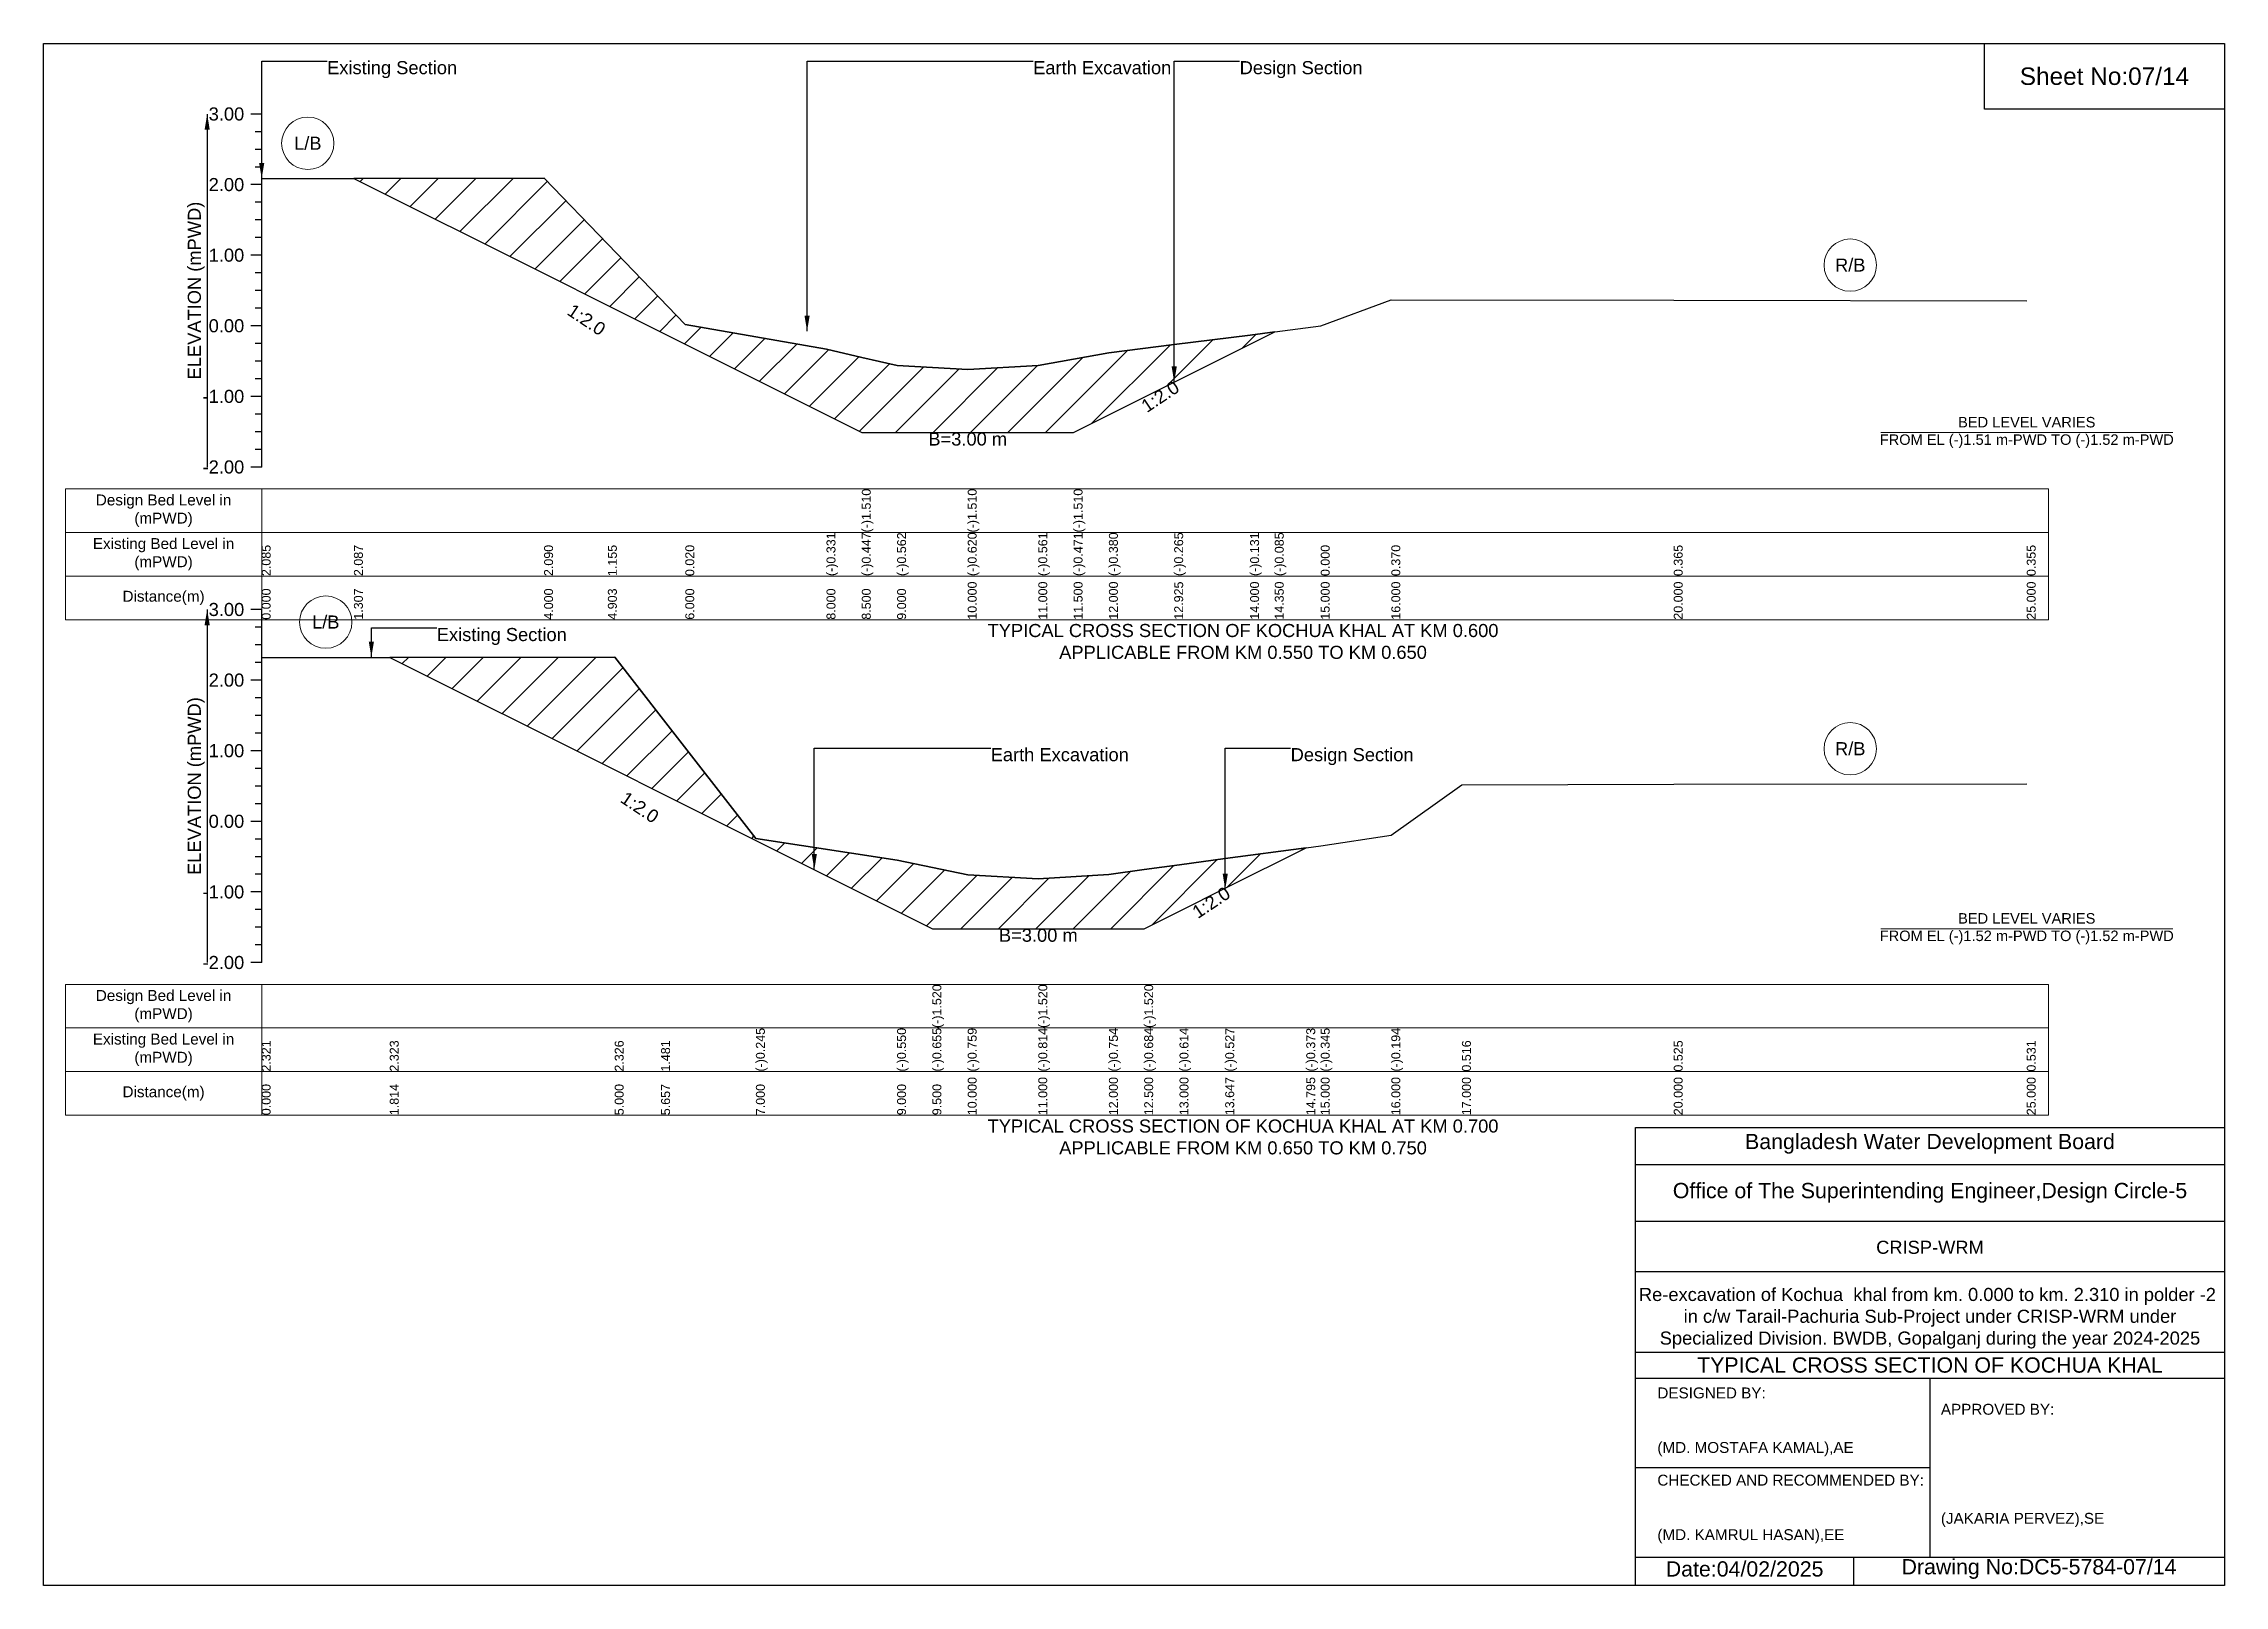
# Model space of a CAD drawing. Header units: inches. Extents: x 91000 to 258000, y -5743 to 6664.
# Drawn here: x 160000 to 168000, y -5656 to 0 of the extents above; entities that cross this region are included whole.
import ezdxf

# ---------------------------------------------------------------- set-up
doc = ezdxf.new("R2010")
doc.units = ezdxf.units.IN
doc.header["$LTSCALE"] = 7
doc.header["$MEASUREMENT"] = 0
for name, color, linetype, lineweight in [('Cross section Data Border', 7, 'Continuous', 9), ('Cross Section Labels', 7, 'Continuous', 9), ('Existing_Bed_Level for Xsection', 7, 'Continuous', 25)]:
    doc.layers.add(name, color=color, linetype=linetype, lineweight=lineweight)
doc.styles.get("Standard").update_dxf_attribs({"font": 'arial.ttf'})
doc.dimstyles.get("Standard").update_dxf_attribs({"dimtxt": 0.18, "dimasz": 0.18, "dimexe": 0.18, "dimexo": 0.0625, "dimgap": 0.09, "dimtad": 0, "dimtih": 1, "dimtoh": 1, "dimdec": 4, "dimzin": 0, "dimdsep": 46, "dimtxsty": 'Standard', "dimcen": 0.09, "dimadec": 0, "dimazin": 0, "dimtfac": 1, "dimtdec": 4, "dimtofl": 0, "dimtmove": 0, "dimatfit": 3, "dimfxl": 1, "dimtolj": 1, "dimtzin": 0, "dimarcsym": 0})

msp = doc.modelspace()

# ---------------------------------------------------------------- texts
at = {"attachment_point": 5}
for s, insert, char_height in [('Sheet No:07/14', (167560, -120), 64), ('Bangladesh Water Development Board', (166920, -4036), 56), ('Office of The Superintending Engineer,Design Circle-5', (166920, -4216), 56)]:
    msp.add_mtext(s, dxfattribs=dict(at, insert=insert, char_height=char_height))
for s, insert, char_height, width, attachment_point in [('CRISP-WRM', (166920, -4416), 48, 2240, 5), ('Re-excavation of Kochua  khal from km. 0.000 to km. 2.310 in polder -2  in c/w Tarail-Pachuria Sub-Project under CRISP-WRM under Specialized Division. BWDB, Gopalganj during the year 2024-2025', (166920, -4676), 48, 2160, 5), ('TYPICAL CROSS SECTION OF KOCHUA KHAL', (166920, -4848), 56, 2240, 5), ('DESIGNED BY:^J^J^J(MD. MOSTAFA KAMAL),AE', (165920, -5056), 40, 1120, 4), ('APPROVED BY:^J^J^J^J^J^J(JAKARIA PERVEZ),SE', (166960, -5216), 40, 1120, 4), ('CHECKED AND RECOMMENDED BY:^J^J^J(MD. KAMRUL HASAN),EE', (165920, -5376), 40, 1120, 4), ('Date:04/02/2025', (166240, -5596), 56, 1120, 5), ('Drawing No:DC5-5784-07/14', (167320, -5596), 56, 1760, 5)]:
    msp.add_mtext(s, dxfattribs=dict(insert=insert, char_height=char_height, width=width, attachment_point=attachment_point))
at = {"layer": 'Cross section Data Border', "char_height": 40, "width": 640, "attachment_point": 5}
for s, insert in [('Design Bed Level in (mPWD)', (160440, -1713.4)), ('Existing Bed Level in (mPWD)', (160440, -1873.4)), ('Distance(m)', (160440, -2033.4)), ('Design Bed Level in (mPWD)', (160440, -3531.2)), ('Existing Bed Level in (mPWD)', (160440, -3691.2)), ('Distance(m)', (160440, -3851.2))]:
    msp.add_mtext(s, dxfattribs=dict(at, insert=insert))
at = {"layer": 'Cross Section Labels'}
for s, insert, char_height, attachment_point in [('Existing Section', (161040, -64.2), 48, 1), ('Earth Excavation', (163630, -64.2), 48, 1), ('Design Section', (164387.5, -64.2), 48, 1), ('L/B', (160969.2, -365.7), 48, 5), ('R/B', (166627.5, -812.7), 48, 5), ('B=3.00 m', (163390, -1426.5), 48, 2), ('BED LEVEL VARIES ^JFROM EL (-)1.51 m-PWD TO (-)1.52 m-PWD', (167275, -1426.5), 38.4, 5), ('L/B', (161035, -2122.3), 48, 5), ('Existing Section', (161442.3, -2143.8), 48, 1), ('TYPICAL CROSS SECTION OF KOCHUA KHAL AT KM 0.600^JAPPLICABLE FROM KM 0.550 TO KM 0.650', (164400, -2193.4), 48, 5), ('Earth Excavation', (163474.2, -2584.4), 48, 1), ('Design Section', (164574.7, -2584.4), 48, 1), ('R/B', (166627.5, -2586.9), 48, 5), ('BED LEVEL VARIES ^JFROM EL (-)1.52 m-PWD TO (-)1.52 m-PWD', (167275, -3246.9), 38.4, 5), ('B=3.00 m', (163649, -3246.9), 48, 2), ('TYPICAL CROSS SECTION OF KOCHUA KHAL AT KM 0.700^JAPPLICABLE FROM KM 0.650 TO KM 0.750', (164400, -4011.2), 48, 5)]:
    msp.add_mtext(s, dxfattribs=dict(at, insert=insert, char_height=char_height, attachment_point=attachment_point))
at = {"layer": 'Cross Section Labels', "char_height": 48, "attachment_point": 2}
for insert, rotation in [((162005.2, -993.1), 326.30993), ((164082.8, -1274.4), 33.69007), ((162200.5, -2781.6), 326.30993), ((164269.9, -3130.6), 33.69007)]:
    msp.add_mtext('1:2.0', dxfattribs=dict(at, insert=insert, rotation=rotation))
at = {"layer": 'Existing_Bed_Level for Xsection', "char_height": 48, "attachment_point": 6}
for s, insert in [('3.00', (160736, -258.4)), ('2.00', (160736, -517.4)), ('1.00', (160736, -776.4)), ('0.00', (160736, -1035.4)), ('-1.00', (160736, -1294.4)), ('-2.00', (160736, -1553.4)), ('3.00', (160736, -2076.2)), ('2.00', (160736, -2335.2)), ('1.00', (160736, -2594.2)), ('0.00', (160736, -2853.2)), ('-1.00', (160736, -3112.2)), ('-2.00', (160736, -3371.2))]:
    msp.add_mtext(s, dxfattribs=dict(at, insert=insert))
at = {"layer": 'Existing_Bed_Level for Xsection', "rotation": 90}
for s, insert, char_height, attachment_point in [('ELEVATION (mPWD)', (160560, -905.9), 48, 5), ('(-)1.510', (163001.5, -1793.4), 32.8, 1), ('(-)1.510', (163390, -1793.4), 32.8, 1), ('(-)1.510', (163778.5, -1793.4), 32.8, 1), ('(-)0.331', (162872, -1953.4), 32.8, 1), ('(-)0.447', (163001.5, -1953.4), 32.8, 1), ('(-)0.562', (163131, -1953.4), 32.8, 1), ('(-)0.620', (163390, -1953.4), 32.8, 1), ('(-)0.561', (163649, -1953.4), 32.8, 1), ('(-)0.471', (163778.5, -1953.4), 32.8, 1), ('(-)0.380', (163908, -1953.4), 32.8, 1), ('(-)0.265', (164147.5, -1953.4), 32.8, 1), ('(-)0.131', (164426, -1953.4), 32.8, 1), ('(-)0.085', (164516.5, -1953.4), 32.8, 1), ('2.085', (160800, -1953.4), 32.8, 1), ('2.087', (161138.4, -1953.4), 32.8, 1), ('2.090', (161836, -1953.4), 32.8, 1), ('1.155', (162070, -1953.4), 32.8, 1), ('0.020', (162354, -1953.4), 32.8, 1), ('0.000', (164685, -1953.4), 32.8, 1), ('0.370', (164944, -1953.4), 32.8, 1), ('0.365', (165980, -1953.4), 32.8, 1), ('0.355', (167275, -1953.4), 32.8, 1), ('10.000', (163390, -2113.4), 32.8, 1), ('11.000', (163649, -2113.4), 32.8, 1), ('11.500', (163778.5, -2113.4), 32.8, 1), ('12.000', (163908, -2113.4), 32.8, 1), ('12.925', (164147.5, -2113.4), 32.8, 1), ('14.000', (164426, -2113.4), 32.8, 1), ('14.350', (164516.5, -2113.4), 32.8, 1), ('15.000', (164685, -2113.4), 32.8, 1), ('16.000', (164944, -2113.4), 32.8, 1), ('20.000', (165980, -2113.4), 32.8, 1), ('25.000', (167275, -2113.4), 32.8, 1), ('0.000', (160800, -2113.4), 32.8, 1), ('1.307', (161138.4, -2113.4), 32.8, 1), ('4.000', (161836, -2113.4), 32.8, 1), ('4.903', (162070, -2113.4), 32.8, 1), ('6.000', (162354, -2113.4), 32.8, 1), ('8.000', (162872, -2113.4), 32.8, 1), ('8.500', (163001.5, -2113.4), 32.8, 1), ('9.000', (163131, -2113.4), 32.8, 1), ('ELEVATION (mPWD)', (160560, -2723.7), 48, 5), ('(-)1.520', (163260.5, -3611.2), 32.8, 1), ('(-)1.520', (163649, -3611.2), 32.8, 1), ('(-)1.520', (164037.5, -3611.2), 32.8, 1), ('2.321', (160800, -3771.2), 32.8, 1), ('2.323', (161269.9, -3771.2), 32.8, 1), ('2.326', (162095, -3771.2), 32.8, 1), ('1.481', (162265.2, -3771.2), 32.8, 1), ('(-)0.245', (162613, -3771.2), 32.8, 1), ('(-)0.550', (163131, -3771.2), 32.8, 1), ('(-)0.655', (163260.5, -3771.2), 32.8, 1), ('(-)0.759', (163390, -3771.2), 32.8, 1), ('(-)0.814', (163649, -3771.2), 32.8, 1), ('(-)0.754', (163908, -3771.2), 32.8, 1), ('(-)0.684', (164037.5, -3771.2), 32.8, 1), ('(-)0.614', (164167, -3771.2), 32.8, 1), ('(-)0.527', (164334.7, -3771.2), 32.8, 1), ('(-)0.373', (164631.9, -3771.2), 32.8, 1), ('(-)0.345', (164685, -3771.2), 32.8, 1), ('(-)0.194', (164944, -3771.2), 32.8, 1), ('0.516', (165203, -3771.2), 32.8, 1), ('0.525', (165980, -3771.2), 32.8, 1), ('0.531', (167275, -3771.2), 32.8, 1), ('0.000', (160800, -3931.2), 32.8, 1), ('1.814', (161269.9, -3931.2), 32.8, 1), ('5.000', (162095, -3931.2), 32.8, 1), ('5.657', (162265.2, -3931.2), 32.8, 1), ('7.000', (162613, -3931.2), 32.8, 1), ('9.000', (163131, -3931.2), 32.8, 1), ('9.500', (163260.5, -3931.2), 32.8, 1), ('10.000', (163390, -3931.2), 32.8, 1), ('11.000', (163649, -3931.2), 32.8, 1), ('12.000', (163908, -3931.2), 32.8, 1), ('12.500', (164037.5, -3931.2), 32.8, 1), ('13.000', (164167, -3931.2), 32.8, 1), ('13.647', (164334.7, -3931.2), 32.8, 1), ('14.795', (164631.9, -3931.2), 32.8, 1), ('15.000', (164685, -3931.2), 32.8, 1), ('16.000', (164944, -3931.2), 32.8, 1), ('17.000', (165203, -3931.2), 32.8, 1), ('20.000', (165980, -3931.2), 32.8, 1), ('25.000', (167275, -3931.2), 32.8, 1)]:
    msp.add_mtext(s, dxfattribs=dict(at, insert=insert, char_height=char_height, attachment_point=attachment_point))

# ---------------------------------------------------------------- hatches: boundary and pattern name
at = {"layer": 'Existing_Bed_Level for Xsection'}
h = msp.add_hatch(dxfattribs=at)
h.set_pattern_fill('ANSI31', color=256, scale=777, style=0)
h.paths.add_polyline_path([(161138.4, -495), (161836, -843.8), (162070, -960.7), (162354, -1102.8), (162872, -1361.8), (163001.5, -1426.5), (163131, -1426.5), (163390, -1426.5), (163649, -1426.5), (163778.5, -1426.5), (163908, -1361.8), (164147.5, -1242), (164426, -1102.8), (164516.5, -1057.5), (164426, -1069.3), (164147.5, -1104), (163908, -1133.8), (163778.5, -1157.3), (163649, -1180.7), (163390, -1196), (163131, -1181), (163001.5, -1151.1), (162872, -1121.1), (162354, -1030.2), (162070, -736.3), (161836, -494.1)])
h = msp.add_hatch(dxfattribs=at)
h.set_pattern_fill('ANSI31', color=256, scale=777, style=0)
h.paths.add_polyline_path([(161269.9, -2251.6), (162095, -2664.1), (162265.2, -2749.2), (162613, -2923.1), (163131, -3182.1), (163260.5, -3246.9), (163390, -3246.9), (163649, -3246.9), (163908, -3246.9), (164037.5, -3246.9), (164167, -3182.1), (164334.7, -3098.3), (164631.9, -2949.7), (164334.7, -2989.6), (164167, -3012.2), (164037.5, -3030.3), (163908, -3048.5), (163649, -3064), (163390, -3049.8), (163260.5, -3022.7), (163131, -2995.6), (162613, -2916.6), (162265.2, -2469.5), (162095, -2250.7)])

# ---------------------------------------------------------------- linework, layer by layer
for points in [[(160000, 0), (168000, 0), (168000, -5656), (160000, -5656)], [(167120, 0), (168000, 0), (168000, -240), (167120, -240)]]:
    msp.add_lwpolyline(points, close=True)
for points in [[(165840, -5656), (165840, -3976), (168000, -3976)], [(165840, -4112), (168000, -4112)], [(165840, -4320), (168000, -4320)], [(165840, -4504), (168000, -4504)], [(165840, -4800), (168000, -4800)], [(165840, -4896), (168000, -4896)], [(166920, -4896), (166920, -5552)], [(165840, -5224), (166920, -5224)], [(165840, -5552), (168000, -5552)], [(166640, -5552), (166640, -5656)]]:
    msp.add_lwpolyline(points)
at = {"layer": 'Cross section Data Border'}
for points in [[(160080, -1633.4), (167355, -1633.4), (167355, -2113.4), (160080, -2113.4)], [(160080, -3451.2), (167355, -3451.2), (167355, -3931.2), (160080, -3931.2)]]:
    msp.add_lwpolyline(points, close=True, dxfattribs=at)
for points in [[(160800, -1633.4), (160800, -2113.4)], [(160080, -1793.4), (167355, -1793.4)], [(160080, -1953.4), (167355, -1953.4)], [(160800, -3451.2), (160800, -3931.2)], [(160080, -3611.2), (167355, -3611.2)], [(160080, -3771.2), (167355, -3771.2)]]:
    msp.add_lwpolyline(points, dxfattribs=at)
at = {"layer": 'Cross Section Labels'}
for points in [[(166739.2, -1426.5), (167810.8, -1426.5)], [(166739.2, -3246.9), (167810.8, -3246.9)]]:
    msp.add_lwpolyline(points, dxfattribs=at)
for centre in [(160969.2, -365.7), (166627.5, -812.7), (161035, -2122.3), (166627.5, -2586.9)]:
    msp.add_circle(centre, 96, dxfattribs=at)
at = {"layer": 'Existing_Bed_Level for Xsection'}
for points in [[(160800, -258.4), (160760, -258.4)], [(160800, -1553.4), (160800, -1294.4), (160800, -1035.4), (160800, -776.4), (160800, -517.4), (160800, -258.4)], [(160800, -323.2), (160776, -323.2)], [(160800, -387.9), (160776, -387.9)], [(160800, -452.7), (160776, -452.7)], [(160800, -517.4), (160760, -517.4)], [(160800, -495.4), (161138.4, -495), (161836, -494.1), (162070, -736.3), (162354, -1030.2), (162872, -1121.1), (163001.5, -1151.1), (163001.5, -1151.1), (163131, -1181), (163390, -1196), (163390, -1196), (163649, -1180.7), (163778.5, -1157.3), (163778.5, -1157.3), (163908, -1133.8), (164147.5, -1104), (164426, -1069.3), (164516.5, -1057.5), (164685, -1035.4), (164944, -939.6), (165980, -940.9), (167275, -943.5)], [(160800, -582.2), (160776, -582.2)], [(160800, -646.9), (160776, -646.9)], [(160800, -711.7), (160776, -711.7)], [(160800, -776.4), (160760, -776.4)], [(160800, -841.2), (160776, -841.2)], [(160800, -905.9), (160776, -905.9)], [(160800, -1035.4), (160760, -1035.4)], [(160800, -970.7), (160776, -970.7)], [(160800, -1100.2), (160776, -1100.2)], [(160800, -1164.9), (160776, -1164.9)], [(160800, -1229.7), (160776, -1229.7)], [(160800, -1294.4), (160760, -1294.4)], [(160800, -1359.2), (160776, -1359.2)], [(160800, -1423.9), (160776, -1423.9)], [(160800, -1488.7), (160776, -1488.7)], [(160800, -1553.4), (160760, -1553.4)], [(160800, -2076.2), (160760, -2076.2)], [(160800, -3371.2), (160800, -3112.2), (160800, -2853.2), (160800, -2594.2), (160800, -2335.2), (160800, -2076.2)], [(160800, -2140.9), (160776, -2140.9)], [(160800, -2205.7), (160776, -2205.7)], [(160800, -2270.4), (160776, -2270.4)], [(160800, -2252), (161269.9, -2251.6), (162095, -2250.7), (162265.2, -2469.5), (162613, -2916.6), (163131, -2995.6), (163260.5, -3022.7), (163260.5, -3022.7), (163390, -3049.8), (163649, -3064), (163649, -3064), (163908, -3048.5), (164037.5, -3030.3), (164037.5, -3030.3), (164167, -3012.2), (164334.7, -2989.6), (164631.9, -2949.7), (164685, -2942.5), (164944, -2903.4), (165203, -2719.5), (165980, -2717.2), (167275, -2715.6)], [(160800, -2335.2), (160760, -2335.2)], [(160800, -2399.9), (160776, -2399.9)], [(160800, -2464.7), (160776, -2464.7)], [(160800, -2529.4), (160776, -2529.4)], [(160800, -2594.2), (160760, -2594.2)], [(160800, -2658.9), (160776, -2658.9)], [(160800, -2723.7), (160776, -2723.7)], [(160800, -2788.4), (160776, -2788.4)], [(160800, -2853.2), (160760, -2853.2)], [(160800, -2917.9), (160776, -2917.9)], [(160800, -2982.7), (160776, -2982.7)], [(160800, -3112.2), (160760, -3112.2)], [(160800, -3047.4), (160776, -3047.4)], [(160800, -3176.9), (160776, -3176.9)], [(160800, -3241.7), (160776, -3241.7)], [(160800, -3306.4), (160776, -3306.4)], [(160800, -3371.2), (160760, -3371.2)]]:
    msp.add_lwpolyline(points, dxfattribs=at)
for points in [[(161138.4, -495), (161836, -843.8), (162070, -960.7), (162354, -1102.8), (162872, -1361.8), (163001.5, -1426.5), (163001.5, -1426.5), (163131, -1426.5), (163390, -1426.5), (163390, -1426.5), (163649, -1426.5), (163778.5, -1426.5), (163778.5, -1426.5), (163908, -1361.8), (164147.5, -1242), (164426, -1102.8), (164516.5, -1057.5), (164516.5, -1057.5), (164516.5, -1057.5), (164426, -1069.3), (164147.5, -1104), (163908, -1133.8), (163778.5, -1157.3), (163778.5, -1157.3), (163649, -1180.7), (163390, -1196), (163390, -1196), (163131, -1181), (163001.5, -1151.1), (163001.5, -1151.1), (162872, -1121.1), (162354, -1030.2), (162070, -736.3), (161836, -494.1)], [(161269.9, -2251.6), (161269.9, -2251.6), (162095, -2664.1), (162265.2, -2749.2), (162613, -2923.1), (163131, -3182.1), (163260.5, -3246.9), (163260.5, -3246.9), (163390, -3246.9), (163649, -3246.9), (163649, -3246.9), (163908, -3246.9), (164037.5, -3246.9), (164037.5, -3246.9), (164167, -3182.1), (164334.7, -3098.3), (164631.9, -2949.7), (164631.9, -2949.7), (164631.9, -2949.7), (164334.7, -2989.6), (164167, -3012.2), (164037.5, -3030.3), (164037.5, -3030.3), (163908, -3048.5), (163649, -3064), (163649, -3064), (163390, -3049.8), (163260.5, -3022.7), (163260.5, -3022.7), (163131, -2995.6), (162613, -2916.6), (162265.2, -2469.5), (162095, -2250.7), (161269.9, -2251.6)]]:
    msp.add_lwpolyline(points, close=True, dxfattribs=at)

msp.set_redraw_order([(e.dxf.handle, doc.entitydb.next_handle()) for e in msp.query("TEXT MTEXT ATTDEF DIMENSION ARC_DIMENSION")])  # texts and dimensions are drawn at this point

# ---------------------------------------------------------------- leaders
at = {"layer": 'Cross Section Labels', "annotation_type": 0, "has_hookline": 1, "hookline_direction": 0}
for points, text_width in [([(160800, -495.4), (160800, -64.2), (161039.9, -64.2)], 467.2), ([(162800.7, -1055.3), (162800.7, -64.2), (163629.9, -64.2)], 497), ([(164147.5, -1242), (164147.5, -64.2), (164387.4, -64.2)], 441.2), ([(161202.3, -2251.6), (161202.3, -2143.8), (161442.2, -2143.8)], 467.2), ([(162827.3, -3030.3), (162827.3, -2584.4), (163474.2, -2584.4)], 497), ([(164334.7, -3102.8), (164334.7, -2584.4), (164574.6, -2584.4)], 441.2)]:
    msp.add_leader(points, dimstyle='Standard', override={"dimasz": 57.6}, dxfattribs=dict(at, text_width=text_width))
at = {"layer": 'Existing_Bed_Level for Xsection'}
for points in [[(160600, -258.4), (160600, -1553.4)], [(160600, -2076.2), (160600, -3371.2)]]:
    msp.add_leader(points, dimstyle='Standard', override={"dimasz": 57.6}, dxfattribs=at)

doc.saveas('drawing.dxf')
